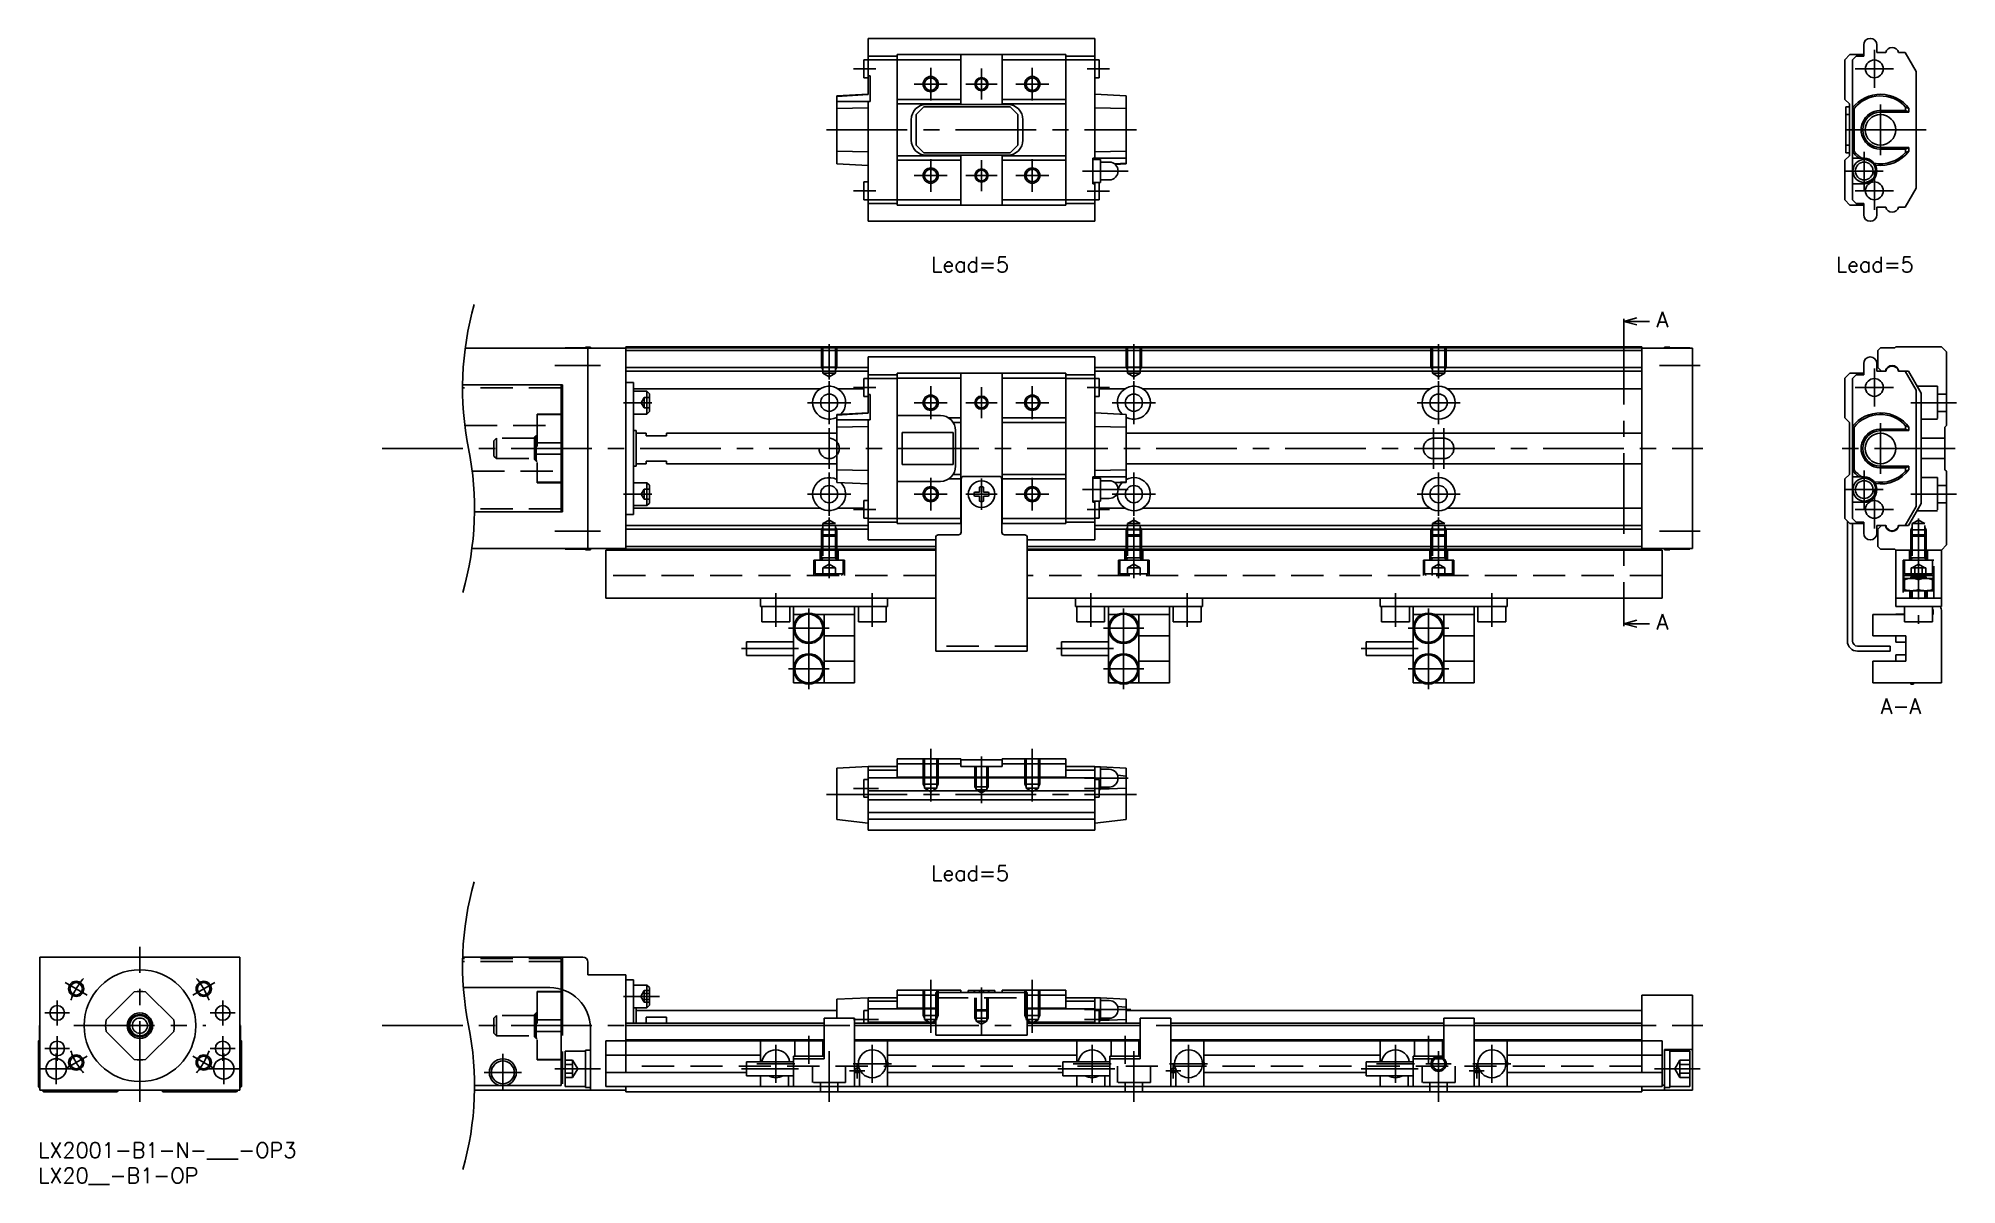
# Model space of a CAD drawing. Extents: x 0 to 378, y -8 to 217.
import ezdxf

# ---------------------------------------------------------------- set-up
doc = ezdxf.new("R2010")
doc.units = 0
doc.header["$LTSCALE"] = 0.5
doc.linetypes.add('CENTER', pattern=[50.8, 31.75, -6.35, 6.35, -6.35])
doc.linetypes.add('DASHED', pattern=[19.05, 12.7, -6.35])
for name, color, linetype in [('MSM_CENTER', 1, 'CENTER'), ('MSM_CONTINUOUS', 7, 'CONTINUOUS'), ('MSM_DASHED', 4, 'DASHED'), ('MSM_NARROW', 5, 'CONTINUOUS'), ('MSM_PART_NUMBER', 7, 'CONTINUOUS')]:
    doc.layers.add(name, color=color, linetype=linetype)
doc.styles.get("Standard").update_dxf_attribs({"font": 'txt.shx', "height": 1, "bigfont": 'bigfont.shx'})

msp = doc.modelspace()

# ---------------------------------------------------------------- texts
at = {"layer": 'MSM_PART_NUMBER'}
for s, p in [('Lead=5', (175.83, 171.3)), ('Lead=5', (353.96, 171.3)), ('A', (318.62, 160.47)), ('A', (318.62, 100.97)), ('A-A', (362.75, 84.37)), ('Lead=5', (175.83, 51.5))]:
    msp.add_text(s, height=3, dxfattribs=at).set_placement(p)

# ---------------------------------------------------------------- blocks, each defined once
blk = doc.blocks.new('*U34')
at = {"layer": 'MSM_PART_NUMBER'}
blk.add_text('LX2001-B1-N-___-OP3', height=3, dxfattribs=at).set_placement((0, -3))
blk = doc.blocks.new('*U35')
at = {"layer": 'MSM_PART_NUMBER'}
blk.add_text('LX20__-B1-OP', height=3, dxfattribs=at).set_placement((0, -8))

# ---------------------------------------------------------------- linework, layer by layer
at = {"layer": 'MSM_CENTER'}
for p, q in [((175.7, 205.07), (175.7, 211.53)), ((195.7, 205.07), (195.7, 211.53)), ((361.5, 207.55), (361.5, 215.05)), ((160.5, 211.3), (164.9, 211.3)), ((178.93, 208.3), (172.47, 208.3)), ((188.76, 208.3), (182.64, 208.3)), ((185.7, 205.24), (185.7, 211.36)), ((198.93, 208.3), (192.47, 208.3)), ((206.5, 211.3), (210.9, 211.3)), ((365.25, 211.3), (357.75, 211.3)), ((362.7, 194.3), (362.7, 204.3)), ((155.2, 199.3), (216.2, 199.3)), ((371.7, 199.3), (353.9, 199.3)), ((175.7, 187.07), (175.7, 193.53)), ((185.7, 187.24), (185.7, 193.36)), ((195.7, 187.07), (195.7, 193.53)), ((359.5, 187.45), (359.5, 194.95)), ((178.93, 190.3), (172.47, 190.3)), ((188.76, 190.3), (182.64, 190.3)), ((198.93, 190.3), (192.47, 190.3)), ((214.6, 191.2), (205.6, 191.2)), ((363.25, 191.2), (355.75, 191.2)), ((361.5, 183.55), (361.5, 191.05)), ((160.5, 187.3), (164.9, 187.3)), ((206.5, 187.25), (210.9, 187.25)), ((365.25, 187.3), (357.75, 187.3)), ((312.2, 161.1), (312.2, 102.6)), ((155.7, 157.1), (155.7, 150.19)), ((215.7, 157.1), (215.7, 150.19)), ((275.7, 157.1), (275.7, 150.19)), ((101.7, 152.9), (110.7, 152.9)), ((319.2, 152.9), (327.2, 152.9)), ((361.5, 144.85), (361.5, 152.35)), ((155.7, 141.35), (155.7, 149.85)), ((160.5, 148.6), (164.9, 148.6)), ((175.7, 142.37), (175.7, 148.83)), ((185.7, 142.54), (185.7, 148.66)), ((195.7, 142.37), (195.7, 148.83)), ((206.5, 148.6), (210.9, 148.6)), ((215.7, 141.35), (215.7, 149.85)), ((275.7, 141.35), (275.7, 149.85)), ((365.25, 148.6), (357.75, 148.6)), ((115.2, 145.6), (120.8, 145.6)), ((151.45, 145.6), (159.95, 145.6)), ((178.93, 145.6), (172.47, 145.6)), ((188.76, 145.6), (182.64, 145.6)), ((198.93, 145.6), (192.47, 145.6)), ((211.45, 145.6), (219.95, 145.6)), ((271.45, 145.6), (279.95, 145.6)), ((377.7, 145.6), (368.7, 145.6)), ((155.7, 140.6), (155.7, 132.6)), ((274.7, 140.6), (274.7, 132.6)), ((276.7, 140.6), (276.7, 132.6)), ((362.7, 131.6), (362.7, 141.6)), ((67.7, 136.6), (327.7, 136.6)), ((377.4, 136.6), (354.6, 136.6)), ((359.5, 124.75), (359.5, 132.25)), ((155.7, 123.35), (155.7, 131.85)), ((175.7, 124.37), (175.7, 130.83)), ((185.7, 124.54), (185.7, 130.66)), ((195.7, 124.37), (195.7, 130.83)), ((214.6, 128.5), (205.6, 128.5)), ((215.7, 123.35), (215.7, 131.85)), ((275.7, 123.35), (275.7, 131.85)), ((363.25, 128.5), (355.75, 128.5)), ((115.2, 127.6), (120.8, 127.6)), ((151.45, 127.6), (159.95, 127.6)), ((178.93, 127.6), (172.47, 127.6)), ((188.76, 127.6), (182.64, 127.6)), ((198.93, 127.6), (192.47, 127.6)), ((211.45, 127.6), (219.95, 127.6)), ((271.45, 127.6), (279.95, 127.6)), ((361.5, 120.85), (361.5, 128.35)), ((377.7, 127.6), (368.7, 127.6)), ((155.7, 123.01), (155.7, 111.1)), ((160.5, 124.6), (164.9, 124.6)), ((206.5, 124.55), (210.9, 124.55)), ((215.7, 123.01), (215.7, 111.1)), ((275.7, 123.01), (275.7, 111.1)), ((365.25, 124.6), (357.75, 124.6)), ((370.2, 122.81), (370.2, 102.05)), ((101.7, 120.3), (110.7, 120.3)), ((319.2, 120.3), (327.2, 120.3)), ((145.2, 108.1), (145.2, 101.5)), ((164.2, 108.1), (164.2, 101.5)), ((207.2, 108.1), (207.2, 101.5)), ((226.2, 108.1), (226.2, 101.5)), ((267.2, 108.1), (267.2, 101.5)), ((286.2, 108.1), (286.2, 101.5)), ((151.69, 89.2), (151.69, 105.2)), ((213.69, 89.2), (213.69, 105.2)), ((273.69, 89.2), (273.69, 105.2)), ((147.69, 101.2), (155.69, 101.2)), ((209.69, 101.2), (217.69, 101.2)), ((269.69, 101.2), (277.69, 101.2)), ((138.45, 97.2), (149.7, 97.2)), ((200.45, 97.2), (211.7, 97.2)), ((260.45, 97.2), (271.7, 97.2)), ((147.69, 93.2), (155.69, 93.2)), ((209.69, 93.2), (217.69, 93.2)), ((269.69, 93.2), (277.69, 93.2)), ((175.7, 77.5), (175.7, 67.1)), ((185.7, 76), (185.7, 66.8)), ((195.7, 77.5), (195.7, 67.1)), ((155.2, 68.5), (216.2, 68.5)), ((160.5, 69.7), (165.4, 69.7)), ((214.6, 71.7), (206, 71.7)), ((206, 69.7), (210.9, 69.7)), ((20, 8), (20, 38.5)), ((5.28, 31.5), (9.61, 29)), ((34.72, 31.5), (30.39, 29)), ((175.7, 32), (175.7, 21.6)), ((185.7, 30.5), (185.7, 21.3)), ((195.7, 32), (195.7, 21.6)), ((3.7, 23.05), (3.7, 27.95)), ((36.3, 23.05), (36.3, 27.95)), ((115.2, 28.75), (122.3, 28.75)), ((1.25, 25.5), (6.15, 25.5)), ((7, 23), (33, 23)), ((33.85, 25.5), (38.75, 25.5)), ((67.7, 23), (327.7, 23)), ((160.5, 24.2), (165.4, 24.2)), ((215.1, 26.2), (206, 26.2)), ((206, 24.2), (210.9, 24.2)), ((3.7, 16.05), (3.7, 20.95)), ((36.3, 16.05), (36.3, 20.95)), ((145.2, 11.75), (145.2, 19.25)), ((151.69, 21), (151.69, 15.5)), ((164.2, 11.75), (164.2, 19.25)), ((207.47, 11.75), (207.47, 19.25)), ((213.96, 21), (213.96, 15.5)), ((226.47, 11.75), (226.47, 19.25)), ((267.2, 11.75), (267.2, 19.25)), ((273.69, 21), (273.69, 15.5)), ((286.2, 11.75), (286.2, 19.25)), ((1.25, 18.5), (6.15, 18.5)), ((3.5, 11.5), (3.5, 17.5)), ((9.61, 17), (5.28, 14.5)), ((30.39, 17), (34.72, 14.5)), ((33.85, 18.5), (38.75, 18.5)), ((36.5, 11.5), (36.5, 17.5)), ((91.45, 10.15), (91.45, 17.45)), ((141.45, 15.5), (148.95, 15.5)), ((155.7, 8), (155.7, 18)), ((160.45, 15.5), (167.95, 15.5)), ((161.2, 12.6), (161.2, 15.6)), ((203.72, 15.5), (211.22, 15.5)), ((215.7, 8), (215.7, 18)), ((222.72, 15.5), (230.22, 15.5)), ((223.47, 12.6), (223.47, 15.6)), ((263.45, 15.5), (270.95, 15.5)), ((273.2, 15.5), (278.2, 15.5)), ((275.7, 8), (275.7, 18)), ((282.45, 15.5), (289.95, 15.5)), ((283.2, 12.6), (283.2, 15.6)), ((0.5, 14.5), (6.5, 14.5)), ((33.5, 14.5), (39.5, 14.5)), ((87.8, 13.8), (95.1, 13.8)), ((101.7, 14.5), (110.7, 14.5)), ((138.45, 14.5), (149.7, 14.5)), ((159.7, 14.1), (162.7, 14.1)), ((200.72, 14.5), (211.97, 14.5)), ((221.97, 14.1), (224.97, 14.1)), ((260.45, 14.5), (271.7, 14.5)), ((281.7, 14.1), (284.7, 14.1)), ((318.2, 14.5), (327.2, 14.5))]:
    msp.add_line(p, q, dxfattribs=at)
for start, end in [(140.1188, 159.8812), (20.1188, 39.8812), (200.1188, 219.8812), (320.1188, 339.8812)]:
    msp.add_arc((20, 23), 14.5, start, end, dxfattribs=at)
at = {"layer": 'MSM_CONTINUOUS'}
for p, q in [((163.4, 217.3), (163.4, 206.23)), ((208, 217.3), (163.4, 217.3)), ((208, 217.3), (208, 193.7)), ((359.4, 216), (359.4, 213.8)), ((362, 214.5), (362, 216)), ((162.5, 213.05), (162.5, 209.55)), ((163.4, 213.05), (162.5, 213.05)), ((169.1, 213.8), (163.4, 213.8)), ((169.1, 213.09), (163.4, 213.09)), ((202.3, 214.1), (169.1, 214.1)), ((169.1, 214.1), (169.1, 184.5)), ((181.6, 213.1), (169.1, 213.1)), ((181.6, 204.3), (181.6, 214.1)), ((189.8, 214.1), (189.8, 204.3)), ((202.3, 213.1), (189.8, 213.1)), ((202.3, 214.1), (202.3, 184.5)), ((208, 213.8), (202.3, 213.8)), ((208, 213.09), (202.3, 213.09)), ((208.9, 213.05), (208, 213.05)), ((208.9, 213.05), (208.9, 209.55)), ((356.7, 214.1), (355.7, 213.1)), ((355.7, 213.1), (355.7, 205.3)), ((359.27, 214.1), (356.7, 214.1)), ((357.91, 213.8), (357.2, 213.09)), ((357.2, 213.09), (357.2, 185.51)), ((359.4, 213.8), (357.91, 213.8)), ((359.27, 213.8), (359.27, 214.1)), ((363.74, 214.5), (362, 214.5)), ((367.54, 214.5), (366.26, 214.5)), ((369.7, 210.76), (367.54, 214.5)), ((162.5, 209.55), (163.4, 209.55)), ((163.8, 209.9), (163.4, 209.9)), ((163.8, 209.9), (163.8, 204.9)), ((208, 209.55), (208.9, 209.55)), ((369.7, 187.84), (369.7, 210.76)), ((163.4, 206.3), (157.2, 205.98)), ((163.4, 206.23), (157.2, 205.86)), ((157.2, 192.62), (157.2, 205.98)), ((157.2, 204.9), (163.8, 204.9)), ((163.4, 204.9), (163.4, 181.3)), ((181.6, 205.3), (169.1, 205.3)), ((181.6, 204.4), (169.1, 204.4)), ((174.85, 204.3), (190.85, 204.3)), ((202.3, 205.3), (189.8, 205.3)), ((202.3, 204.4), (189.8, 204.4)), ((214.2, 205.98), (208, 206.3)), ((214.2, 205.98), (214.2, 192.62)), ((355.7, 205.3), (356.6, 204.4)), ((356.6, 204.4), (356.6, 194.2)), ((163.4, 203.63), (157.2, 203.49)), ((171.85, 197.3), (171.85, 201.3)), ((174.35, 203.8), (172.85, 202.3)), ((172.85, 202.3), (172.85, 196.3)), ((191.35, 203.8), (174.35, 203.8)), ((192.85, 202.3), (191.35, 203.8)), ((192.85, 196.3), (192.85, 202.3)), ((193.85, 201.3), (193.85, 197.3)), ((214.2, 203.49), (208, 203.63)), ((356.6, 203.8), (355.9, 203.8)), ((355.9, 194.8), (355.9, 203.8)), ((356.6, 202.3), (355.9, 202.3)), ((357.5, 203.49), (357.2, 203.63)), ((357.5, 203.49), (357.5, 195.11)), ((362.7, 202.8), (368.32, 202.8)), ((367.66, 203.09), (363.02, 203.09)), ((367.66, 203.77), (367.66, 203.09)), ((368.32, 202.8), (367.66, 203.09)), ((368.32, 203.47), (368.32, 202.8)), ((157.2, 195.11), (163.4, 194.97)), ((181.6, 194.2), (169.1, 194.2)), ((181.6, 193.3), (169.1, 193.3)), ((172.85, 196.3), (174.35, 194.8)), ((174.35, 194.8), (191.35, 194.8)), ((190.85, 194.3), (174.85, 194.3)), ((181.6, 184.5), (181.6, 194.3)), ((189.8, 194.3), (189.8, 184.5)), ((202.3, 194.2), (189.8, 194.2)), ((202.3, 193.3), (189.8, 193.3)), ((191.35, 194.8), (192.85, 196.3)), ((207.6, 193.7), (207.6, 188.7)), ((214.2, 193.7), (207.6, 193.7)), ((209.1, 193.45), (207.6, 193.45)), ((208, 194.97), (214.2, 195.11)), ((209.1, 188.95), (209.1, 193.45)), ((210.85, 192.95), (209.1, 192.95)), ((211.9, 192.6), (214.2, 192.74)), ((356.6, 194.2), (355.7, 193.3)), ((355.7, 193.3), (355.7, 185.5)), ((356.6, 196.3), (355.9, 196.3)), ((356.6, 194.8), (355.9, 194.8)), ((357.2, 194.97), (357.5, 195.11)), ((357.2, 193.7), (359.5, 193.7)), ((362.7, 195.8), (368.32, 195.8)), ((363.02, 195.51), (367.66, 195.51)), ((367.66, 195.51), (368.32, 195.8)), ((367.66, 195.51), (367.66, 194.83)), ((368.32, 195.8), (368.32, 195.13)), ((157.2, 192.62), (163.4, 192.3)), ((162.5, 189.05), (162.5, 185.55)), ((163.4, 189.05), (162.5, 189.05)), ((207.6, 188.95), (209.1, 188.95)), ((208, 188.95), (208, 181.3)), ((208.9, 188.95), (208.9, 185.55)), ((209.1, 189.45), (210.85, 189.45)), ((212.01, 192.51), (214.2, 192.62)), ((162.5, 185.55), (163.4, 185.55)), ((169.1, 185.51), (163.4, 185.51)), ((181.6, 185.5), (169.1, 185.5)), ((202.3, 185.5), (189.8, 185.5)), ((208, 185.51), (202.3, 185.51)), ((208, 188.7), (207.6, 188.7)), ((208, 185.55), (208.9, 185.55)), ((355.7, 185.5), (356.7, 184.5)), ((359.5, 188.7), (357.2, 188.7)), ((357.2, 185.51), (357.91, 184.8)), ((367.54, 184.1), (369.7, 187.84)), ((169.1, 184.8), (163.4, 184.8)), ((163.4, 181.3), (208, 181.3)), ((202.3, 184.5), (169.1, 184.5)), ((208, 184.8), (202.3, 184.8)), ((356.7, 184.5), (359.27, 184.5)), ((357.91, 184.8), (359.4, 184.8)), ((359.27, 184.5), (359.27, 184.8)), ((359.4, 184.8), (359.4, 182.6)), ((362, 182.6), (362, 184.1)), ((362, 184.1), (363.74, 184.1)), ((366.26, 184.1), (367.54, 184.1)), ((312.2, 161.6), (314.7, 162.27)), ((312.2, 162.1), (312.2, 161.1)), ((314.7, 160.93), (312.2, 161.6)), ((312.2, 161.6), (317.2, 161.6)), ((115.7, 156.3), (84.04, 156.3)), ((103.7, 156.4), (103.7, 156.3)), ((107.7, 156.4), (103.7, 156.4)), ((107.7, 156.55), (107.7, 156.3)), ((108.7, 156.55), (107.7, 156.55)), ((108.2, 116.9), (108.2, 156.3)), ((108.7, 156.55), (108.7, 156.3)), ((315.7, 156.6), (115.7, 156.6)), ((115.7, 156.6), (115.7, 116.6)), ((315.7, 156.4), (115.7, 156.4)), ((315.7, 155.9), (115.7, 155.9)), ((315.7, 156.6), (315.7, 116.6)), ((325.7, 156.3), (315.7, 156.3)), ((320.2, 156.3), (320.2, 156.55)), ((320.2, 156.55), (321.2, 156.55)), ((321.2, 156.3), (321.2, 156.55)), ((321.2, 156.4), (325.2, 156.4)), ((325.2, 156.3), (325.2, 156.4)), ((325.7, 156.3), (325.7, 116.9)), ((362.2, 155.9), (362.7, 156.4)), ((362.2, 152.5), (362.2, 155.9)), ((362.7, 156.4), (365.5, 156.4)), ((365.5, 156.4), (365.7, 156.6)), ((365.7, 156.6), (374.7, 156.6)), ((374.7, 156.6), (375.7, 155.6)), ((375.7, 155.6), (375.7, 141.1)), ((163.4, 152.5), (115.7, 152.5)), ((163.4, 151.8), (115.7, 151.8)), ((163.4, 154.6), (163.4, 143.53)), ((208, 154.6), (163.4, 154.6)), ((169.1, 151.1), (163.4, 151.1)), ((202.3, 151.4), (169.1, 151.4)), ((169.1, 151.4), (169.1, 121.8)), ((181.6, 121.8), (181.6, 151.4)), ((189.8, 151.4), (189.8, 121.8)), ((202.3, 151.4), (202.3, 121.8)), ((208, 151.1), (202.3, 151.1)), ((208, 154.6), (208, 131)), ((315.7, 152.5), (208, 152.5)), ((315.7, 151.8), (208, 151.8)), ((356.7, 151.4), (355.7, 150.4)), ((359.27, 151.4), (356.7, 151.4)), ((357.91, 151.1), (357.2, 150.39)), ((359.4, 151.1), (357.91, 151.1)), ((359.27, 151.1), (359.27, 151.4)), ((359.4, 153.3), (359.4, 151.1)), ((362, 151.8), (362, 153.3)), ((363.74, 151.8), (362, 151.8)), ((362.9, 151.8), (362.2, 152.5)), ((368.2, 151.8), (366.26, 151.8)), ((369.7, 148.06), (367.54, 151.8)), ((370.7, 147.47), (368.2, 151.8)), ((83.53, 149.1), (103.2, 149.1)), ((102.95, 149.1), (102.95, 124.1)), ((103.2, 149.1), (103.2, 124.1)), ((117.2, 149.6), (115.7, 149.6)), ((117.2, 123.6), (117.2, 149.6)), ((153.95, 148.34), (117.2, 148.34)), ((119.8, 147.85), (117.2, 147.85)), ((119.8, 147.85), (119.8, 143.35)), ((120.3, 147.35), (119.8, 147.85)), ((120.3, 147.35), (120.3, 143.85)), ((162.5, 148.34), (157.45, 148.34)), ((162.5, 150.35), (162.5, 146.85)), ((163.4, 150.35), (162.5, 150.35)), ((169.1, 150.39), (163.4, 150.39)), ((181.6, 150.4), (169.1, 150.4)), ((202.3, 150.4), (189.8, 150.4)), ((208, 150.39), (202.3, 150.39)), ((208.9, 150.35), (208, 150.35)), ((208.9, 150.35), (208.9, 146.85)), ((213.95, 148.34), (208.9, 148.34)), ((273.95, 148.34), (217.45, 148.34)), ((315.7, 148.34), (277.45, 148.34)), ((355.7, 150.4), (355.7, 142.6)), ((357.2, 150.39), (357.2, 122.81)), ((369.7, 125.14), (369.7, 148.06)), ((370.7, 125.73), (370.7, 147.47)), ((119.8, 143.35), (120.3, 143.85)), ((163.4, 143.6), (157.2, 143.28)), ((163.4, 143.53), (157.2, 143.16)), ((162.5, 146.85), (163.4, 146.85)), ((163.8, 147.2), (163.4, 147.2)), ((163.8, 147.2), (163.8, 142.2)), ((208, 146.85), (208.9, 146.85)), ((214.2, 143.28), (208, 143.6)), ((103.2, 143.35), (102.95, 143.35)), ((103.2, 143.26), (102.95, 143.26)), ((117.2, 143.35), (119.8, 143.35)), ((117.7, 140.1), (117.2, 140.1)), ((117.7, 140.1), (117.7, 133.1)), ((157.2, 129.92), (157.2, 143.28)), ((163.8, 142.2), (157.2, 142.2)), ((163.4, 140.93), (157.2, 140.79)), ((163.4, 142.2), (163.4, 118.6)), ((177.6, 143.1), (169.1, 143.1)), ((170.1, 139.76), (170.1, 133.44)), ((180.1, 139.76), (170.1, 139.76)), ((181.6, 142.6), (179.26, 142.6)), ((180.1, 139.76), (180.1, 133.44)), ((181.6, 141.7), (180.14, 141.7)), ((180.6, 140.1), (180.6, 133.1)), ((202.3, 142.6), (189.8, 142.6)), ((202.3, 141.7), (189.8, 141.7)), ((214.2, 140.79), (208, 140.93)), ((214.2, 143.28), (214.2, 129.92)), ((355.7, 142.6), (356.6, 141.7)), ((356.6, 141.7), (356.6, 131.5)), ((357.5, 140.79), (357.2, 140.93)), ((357.5, 140.79), (357.5, 132.41)), ((362.7, 140.1), (368.32, 140.1)), ((367.66, 140.39), (363.02, 140.39)), ((367.66, 141.07), (367.66, 140.39)), ((368.32, 140.1), (367.66, 140.39)), ((368.32, 140.77), (368.32, 140.1)), ((375.7, 141.1), (375.4, 140.8)), ((375.4, 140.8), (375.4, 132.4)), ((102.95, 137.72), (103.2, 137.72)), ((119.7, 139.6), (117.7, 139.6)), ((119.7, 139.6), (119.7, 139.1)), ((123.7, 139.1), (119.7, 139.1)), ((123.7, 139.6), (123.7, 139.1)), ((157.2, 139.6), (123.7, 139.6)), ((315.7, 139.6), (214.2, 139.6)), ((103.2, 135.48), (102.95, 135.48)), ((117.2, 133.1), (117.7, 133.1)), ((117.7, 133.6), (119.7, 133.6)), ((119.7, 134.1), (123.7, 134.1)), ((119.7, 134.1), (119.7, 133.6)), ((123.7, 134.1), (123.7, 133.6)), ((123.7, 133.6), (157.2, 133.6)), ((157.2, 132.41), (163.4, 132.27)), ((170.1, 133.44), (180.1, 133.44)), ((208, 132.27), (214.2, 132.41)), ((214.2, 133.6), (315.7, 133.6)), ((357.2, 132.27), (357.5, 132.41)), ((362.7, 133.1), (368.32, 133.1)), ((363.02, 132.81), (367.66, 132.81)), ((367.66, 132.81), (368.32, 133.1)), ((367.66, 132.81), (367.66, 132.13)), ((368.32, 133.1), (368.32, 132.43)), ((375.4, 132.4), (375.7, 132.1)), ((102.95, 129.94), (103.2, 129.94)), ((102.95, 129.85), (103.2, 129.85)), ((119.8, 129.85), (117.2, 129.85)), ((120.3, 129.35), (119.8, 129.85)), ((119.8, 129.85), (119.8, 125.35)), ((120.3, 129.35), (120.3, 125.85)), ((157.2, 129.92), (163.4, 129.6)), ((169.1, 130.1), (177.6, 130.1)), ((181.6, 130.6), (179.26, 130.6)), ((181.6, 131.5), (180.14, 131.5)), ((181.7, 120.1), (181.7, 130.6)), ((189.2, 131.1), (182.2, 131.1)), ((185.33, 129), (185.33, 127.97)), ((186.07, 127.97), (186.07, 129)), ((189.7, 130.6), (189.7, 120.1)), ((202.3, 131.5), (189.8, 131.5)), ((202.3, 130.6), (189.8, 130.6)), ((214.2, 131), (207.6, 131)), ((207.6, 131), (207.6, 126)), ((209.1, 130.75), (207.6, 130.75)), ((209.1, 126.25), (209.1, 130.75)), ((210.85, 130.25), (209.1, 130.25)), ((211.9, 129.9), (214.2, 130.04)), ((212.01, 129.81), (214.2, 129.92)), ((356.6, 131.5), (355.7, 130.6)), ((355.7, 130.6), (355.7, 122.8)), ((357.2, 131), (359.5, 131)), ((375.7, 132.1), (375.7, 117.6)), ((117.2, 125.35), (119.8, 125.35)), ((153.95, 124.86), (117.2, 124.86)), ((119.8, 125.35), (120.3, 125.85)), ((162.5, 124.86), (157.45, 124.86)), ((162.5, 126.35), (162.5, 122.85)), ((163.4, 126.35), (162.5, 126.35)), ((185.33, 127.97), (184.3, 127.97)), ((184.3, 127.23), (185.33, 127.23)), ((185.33, 127.23), (185.33, 126.2)), ((187.1, 127.97), (186.07, 127.97)), ((186.07, 126.2), (186.07, 127.23)), ((186.07, 127.23), (187.1, 127.23)), ((207.6, 126.25), (209.1, 126.25)), ((208, 126), (207.6, 126)), ((208, 126.25), (208, 118.6)), ((208.9, 126.25), (208.9, 122.85)), ((213.95, 124.86), (208.9, 124.86)), ((209.1, 126.75), (210.85, 126.75)), ((273.95, 124.86), (217.45, 124.86)), ((315.7, 124.86), (277.45, 124.86)), ((359.5, 126), (357.2, 126)), ((367.54, 121.4), (369.7, 125.14)), ((368.2, 121.4), (370.7, 125.73)), ((103.2, 124.1), (85.87, 124.1)), ((117.2, 123.6), (115.7, 123.6)), ((163.4, 121.4), (115.7, 121.4)), ((162.5, 122.85), (163.4, 122.85)), ((169.1, 122.81), (163.4, 122.81)), ((169.1, 122.1), (163.4, 122.1)), ((181.6, 122.8), (169.1, 122.8)), ((181.7, 121.8), (169.1, 121.8)), ((202.3, 121.8), (189.7, 121.8)), ((202.3, 122.8), (189.8, 122.8)), ((208, 122.81), (202.3, 122.81)), ((208, 122.1), (202.3, 122.1)), ((208, 122.85), (208.9, 122.85)), ((315.7, 121.4), (208, 121.4)), ((355.7, 122.8), (356.7, 121.8)), ((356.2, 122.3), (356.2, 98.7)), ((356.7, 121.8), (359.27, 121.8)), ((357.2, 122.81), (357.91, 122.1)), ((357.2, 98.7), (357.2, 121.8)), ((357.91, 122.1), (359.4, 122.1)), ((359.27, 121.8), (359.27, 122.1)), ((359.4, 122.1), (359.4, 119.9)), ((362, 119.9), (362, 121.4)), ((362, 121.4), (363.74, 121.4)), ((362.2, 120.7), (362.9, 121.4)), ((366.26, 121.4), (368.2, 121.4)), ((163.4, 120.7), (115.7, 120.7)), ((176.7, 117.3), (115.7, 117.3)), ((163.4, 118.6), (176.7, 118.6)), ((176.7, 119.1), (176.7, 96.7)), ((177.2, 119.6), (181.2, 119.6)), ((190.2, 119.6), (194.2, 119.6)), ((194.7, 119.1), (194.7, 96.7)), ((194.7, 118.6), (208, 118.6)), ((315.7, 117.3), (194.7, 117.3)), ((315.7, 120.7), (208, 120.7)), ((362.2, 117.3), (362.2, 120.7)), ((362.7, 116.8), (362.2, 117.3)), ((375.7, 117.6), (374.7, 116.6)), ((115.7, 116.9), (85.36, 116.9)), ((103.7, 116.9), (103.7, 116.8)), ((103.7, 116.8), (107.7, 116.8)), ((107.7, 116.9), (107.7, 116.65)), ((107.7, 116.65), (108.7, 116.65)), ((108.7, 116.9), (108.7, 116.65)), ((111.7, 116.6), (111.7, 107.1)), ((176.7, 116.6), (111.7, 116.6)), ((176.7, 116.8), (115.7, 116.8)), ((315.7, 116.8), (194.7, 116.8)), ((319.7, 116.6), (194.7, 116.6)), ((325.7, 116.9), (315.7, 116.9)), ((319.7, 116.6), (319.7, 107.1)), ((320.2, 116.9), (320.2, 116.65)), ((320.2, 116.65), (321.2, 116.65)), ((321.2, 116.9), (321.2, 116.65)), ((321.2, 116.8), (325.2, 116.8)), ((325.2, 116.9), (325.2, 116.8)), ((365.5, 116.8), (362.7, 116.8)), ((365.7, 116.6), (365.5, 116.8)), ((365.7, 105.5), (365.7, 116.6)), ((374.7, 116.6), (365.7, 116.6)), ((374.7, 105.5), (374.7, 116.6)), ((367.3, 108.6), (367.3, 111.6)), ((367.3, 111.6), (373.1, 111.6)), ((367.45, 111), (372.95, 111)), ((367.45, 111), (367.45, 108.6)), ((368.97, 111.5), (368.7, 111.3)), ((368.7, 111.3), (368.7, 111)), ((368.7, 111.3), (371.7, 111.3)), ((368.97, 111.5), (371.43, 111.5)), ((370.2, 108.85), (370.2, 110.75)), ((371.7, 111.3), (371.43, 111.5)), ((371.7, 111), (371.7, 111.3)), ((372.95, 108.6), (372.95, 111)), ((373.1, 111.6), (373.1, 108.6)), ((176.7, 107.1), (111.7, 107.1)), ((142.2, 105.5), (142.2, 107.1)), ((167.2, 105.5), (167.2, 107.1)), ((319.7, 107.1), (194.7, 107.1)), ((204.2, 105.5), (204.2, 107.1)), ((229.2, 105.5), (229.2, 107.1)), ((264.2, 105.5), (264.2, 107.1)), ((289.2, 105.5), (289.2, 107.1)), ((365.7, 107.1), (374.7, 107.1)), ((373.1, 108.6), (367.3, 108.6)), ((368.5, 107.1), (368.5, 108.6)), ((368.7, 108.6), (368.7, 107.1)), ((371.89, 108.61), (371.57, 108.6)), ((371.7, 107.1), (371.7, 108.6)), ((371.9, 108.6), (371.9, 107.1)), ((167.2, 105.5), (142.2, 105.5)), ((142.45, 105.5), (142.45, 102.5)), ((142.45, 102.5), (147.95, 102.5)), ((147.95, 102.5), (147.95, 105.5)), ((148.7, 101.44), (148.7, 105.5)), ((150.38, 103.9), (148.7, 103.9)), ((160.7, 103.9), (153, 103.9)), ((154.7, 90.5), (154.7, 103.9)), ((160.7, 90.5), (160.7, 105.5)), ((161.45, 105.5), (161.45, 102.5)), ((161.45, 102.5), (166.95, 102.5)), ((166.95, 102.5), (166.95, 105.5)), ((229.2, 105.5), (204.2, 105.5)), ((204.45, 105.5), (204.45, 102.5)), ((204.45, 102.5), (209.95, 102.5)), ((209.95, 102.5), (209.95, 105.5)), ((210.7, 101.44), (210.7, 105.5)), ((212.38, 103.9), (210.7, 103.9)), ((222.7, 103.9), (215, 103.9)), ((216.7, 90.5), (216.7, 103.9)), ((222.7, 90.5), (222.7, 105.5)), ((223.45, 105.5), (223.45, 102.5)), ((223.45, 102.5), (228.95, 102.5)), ((228.95, 102.5), (228.95, 105.5)), ((289.2, 105.5), (264.2, 105.5)), ((264.45, 105.5), (264.45, 102.5)), ((264.45, 102.5), (269.95, 102.5)), ((269.95, 102.5), (269.95, 105.5)), ((270.7, 101.44), (270.7, 105.5)), ((272.38, 103.9), (270.7, 103.9)), ((282.7, 103.9), (275, 103.9)), ((276.7, 90.5), (276.7, 103.9)), ((282.7, 90.5), (282.7, 105.5)), ((283.45, 105.5), (283.45, 102.5)), ((283.45, 102.5), (288.95, 102.5)), ((288.95, 102.5), (288.95, 105.5)), ((312.2, 102.1), (314.7, 102.77)), ((312.2, 102.6), (312.2, 101.6)), ((314.7, 101.43), (312.2, 102.1)), ((312.2, 102.1), (317.2, 102.1)), ((361.2, 99.7), (361.2, 103.9)), ((367.45, 103.9), (361.2, 103.9)), ((374.7, 105.5), (365.7, 105.5)), ((365.7, 103.95), (365.7, 103.9)), ((367.45, 103.95), (365.7, 103.95)), ((367.45, 105.5), (367.45, 102.5)), ((367.45, 102.5), (372.95, 102.5)), ((372.95, 102.5), (372.95, 105.5)), ((373.1, 103.9), (372.95, 103.9)), ((373.1, 104.5), (373.1, 103.9)), ((374.7, 90.5), (374.7, 104.5)), ((139.45, 98.55), (139.45, 95.85)), ((148.7, 98.55), (139.45, 98.55)), ((148.7, 93.44), (148.7, 100.96)), ((160.7, 99.7), (154.7, 99.7)), ((201.45, 98.55), (201.45, 95.85)), ((210.7, 98.55), (201.45, 98.55)), ((210.7, 93.44), (210.7, 100.96)), ((222.7, 99.7), (216.7, 99.7)), ((261.45, 98.55), (261.45, 95.85)), ((270.7, 98.55), (261.45, 98.55)), ((270.7, 93.44), (270.7, 100.96)), ((282.7, 99.7), (276.7, 99.7)), ((367.7, 99.7), (361.2, 99.7)), ((365.7, 99.7), (365.7, 98.45)), ((365.7, 98.45), (367.7, 98.45)), ((367.7, 94.7), (367.7, 99.7)), ((139.45, 95.85), (148.7, 95.85)), ((160.7, 94.7), (154.7, 94.7)), ((194.7, 96.7), (176.7, 96.7)), ((201.45, 95.85), (210.7, 95.85)), ((222.7, 94.7), (216.7, 94.7)), ((261.45, 95.85), (270.7, 95.85)), ((282.7, 94.7), (276.7, 94.7)), ((364.6, 97.7), (358.2, 97.7)), ((358.2, 96.7), (364.6, 96.7)), ((361.2, 94.7), (367.7, 94.7)), ((361.2, 90.5), (361.2, 94.7)), ((364.6, 96.7), (364.6, 97.7)), ((365.7, 95.95), (365.7, 94.7)), ((367.7, 95.95), (365.7, 95.95)), ((148.7, 90.5), (148.7, 92.96)), ((210.7, 90.5), (210.7, 92.96)), ((270.7, 90.5), (270.7, 92.96)), ((150.38, 90.5), (148.7, 90.5)), ((160.7, 90.5), (153, 90.5)), ((212.38, 90.5), (210.7, 90.5)), ((222.7, 90.5), (215, 90.5)), ((272.38, 90.5), (270.7, 90.5)), ((282.7, 90.5), (275, 90.5)), ((361.2, 90.5), (374.7, 90.5)), ((365.7, 90.5), (365.7, 90.45)), ((365.7, 90.45), (368.7, 90.45)), ((368.7, 90.5), (368.7, 90.2)), ((368.7, 90.2), (369.2, 90.2)), ((369.2, 90.5), (369.2, 90.2)), ((157.2, 73.7), (163.4, 74)), ((157.2, 63.54), (157.2, 73.7)), ((169.1, 74), (163.4, 74)), ((163.4, 74), (163.4, 61.5)), ((169.1, 73.29), (163.4, 73.29)), ((208, 71.8), (163.4, 71.8)), ((181.6, 75.5), (169.1, 75.5)), ((169.1, 75.5), (169.1, 71.93)), ((181.6, 74.5), (169.1, 74.5)), ((202.3, 71.93), (169.1, 71.93)), ((181.6, 74), (181.6, 75.5)), ((181.6, 75.3), (189.8, 75.3)), ((181.6, 74), (189.8, 74)), ((189.8, 74), (189.8, 75.5)), ((202.3, 75.5), (189.8, 75.5)), ((202.3, 74.5), (189.8, 74.5)), ((202.3, 75.5), (202.3, 71.93)), ((208, 74), (202.3, 74)), ((208, 73.29), (202.3, 73.29)), ((208, 74), (209.02, 73.95)), ((208, 74), (208, 61.5)), ((209.1, 73.95), (208, 73.95)), ((209.1, 73.95), (214.2, 73.7)), ((209.1, 69.45), (209.1, 73.95)), ((210.85, 73.45), (209.1, 73.45)), ((214.2, 72.13), (212.5, 72.29)), ((214.2, 73.7), (214.2, 63.54)), ((163.4, 71.45), (162.5, 71.45)), ((162.5, 71.45), (162.5, 67.95)), ((208, 69.2), (163.4, 69.2)), ((208.9, 71.45), (208, 71.45)), ((208.9, 71.45), (208.9, 67.95)), ((208.9, 69.45), (209.1, 69.45)), ((209.1, 69.95), (210.85, 69.95)), ((209.1, 69.53), (214.2, 69.73)), ((162.5, 67.95), (163.4, 67.95)), ((208, 67.46), (163.4, 67.46)), ((208, 64.94), (163.4, 64.94)), ((208, 67.95), (208.9, 67.95)), ((163.4, 62.88), (157.2, 63.54)), ((208, 63.66), (163.4, 63.66)), ((208, 61.5), (163.4, 61.5)), ((214.2, 63.54), (208, 62.88)), ((39.7, 36.5), (0.3, 36.5)), ((0.3, 36.5), (0.3, 10.3)), ((39.7, 36.5), (39.7, 10.3)), ((107.2, 36.5), (83.54, 36.5)), ((108.2, 33), (108.2, 35.5)), ((100.7, 30.5), (83.68, 30.5)), ((115.7, 33), (108.2, 33)), ((115.7, 33), (115.7, 20)), ((117.2, 32), (115.7, 32)), ((117.2, 23.5), (117.2, 32)), ((119.8, 31), (117.2, 31)), ((120.3, 30.5), (119.8, 31)), ((119.8, 31), (119.8, 26.5)), ((120.3, 30.5), (120.3, 27)), ((18.88, 29.66), (13.34, 24.12)), ((26.66, 24.12), (21.12, 29.66)), ((102.95, 30.18), (102.95, 11.2)), ((103.2, 29.75), (102.95, 29.75)), ((103.2, 29.66), (102.95, 29.66)), ((102.95, 27.42), (103.2, 27.42)), ((103.2, 30.1), (103.2, 27.42)), ((119.8, 26.5), (117.2, 26.5)), ((117.7, 26.5), (117.7, 23.5)), ((119.8, 26.5), (120.3, 27)), ((157.2, 28.2), (163.4, 28.5)), ((157.2, 24.5), (157.2, 28.2)), ((169.1, 28.5), (163.4, 28.5)), ((163.4, 28.5), (163.4, 23.5)), ((169.1, 27.79), (163.4, 27.79)), ((169.1, 30), (169.1, 26.43)), ((181.6, 30), (169.1, 30)), ((176.7, 29), (169.1, 29)), ((194.7, 29.5), (176.7, 29.5)), ((176.7, 29.5), (176.7, 21.1)), ((181.6, 29.5), (181.6, 30)), ((183.1, 29.9), (183.1, 29.5)), ((188.3, 29.9), (183.1, 29.9)), ((188.3, 29.5), (188.3, 29.9)), ((202.3, 30), (189.8, 30)), ((189.8, 30), (189.8, 29.5)), ((194.7, 29.5), (194.7, 21.1)), ((202.3, 29), (194.7, 29)), ((202.3, 30), (202.3, 26.43)), ((208, 28.5), (202.3, 28.5)), ((208, 27.79), (202.3, 27.79)), ((208, 28.5), (209.02, 28.45)), ((208, 28.5), (208, 23.5)), ((209.1, 28.45), (208, 28.45)), ((209.1, 28.45), (214.2, 28.2)), ((209.1, 23.95), (209.1, 28.45)), ((210.85, 27.95), (209.1, 27.95)), ((214.2, 26.63), (212.5, 26.79)), ((214.2, 28.2), (214.2, 23.5)), ((325.7, 29), (315.7, 29)), ((315.7, 29), (315.7, 20)), ((325.7, 29), (325.7, 10.3)), ((0.2, 23), (0.3, 23.1)), ((0.2, 20.2), (0.2, 23)), ((39.7, 23.1), (39.8, 23)), ((39.8, 23), (39.8, 20.2)), ((154.7, 23.5), (115.7, 23.5)), ((154.7, 23), (115.7, 23)), ((157.2, 26), (117.7, 26)), ((119.7, 24.66), (123.7, 24.66)), ((119.7, 24.66), (119.7, 23.5)), ((123.7, 24.66), (123.7, 23.5)), ((154.7, 24.5), (154.7, 16.5)), ((160.7, 24.5), (154.7, 24.5)), ((160.7, 24.5), (160.7, 11)), ((176.7, 23.5), (160.7, 23.5)), ((176.7, 23), (160.7, 23)), ((163.4, 25.95), (162.5, 25.95)), ((162.5, 25.95), (162.5, 23.5)), ((176.7, 26.3), (163.4, 26.3)), ((176.7, 23.7), (163.4, 23.7)), ((176.7, 26.43), (169.1, 26.43)), ((202.3, 26.43), (194.7, 26.43)), ((208, 26.3), (194.7, 26.3)), ((208, 23.7), (194.7, 23.7)), ((216.97, 23.5), (194.7, 23.5)), ((216.97, 23), (194.7, 23)), ((208.9, 25.95), (208, 25.95)), ((208.9, 25.95), (208.9, 23.5)), ((208.9, 23.95), (209.1, 23.95)), ((209.1, 24.45), (210.85, 24.45)), ((209.1, 24.03), (214.2, 24.23)), ((315.7, 26), (214.2, 26)), ((216.97, 24.5), (216.97, 16.5)), ((222.97, 24.5), (216.97, 24.5)), ((222.97, 24.5), (222.97, 11)), ((276.7, 23.5), (222.97, 23.5)), ((276.7, 23), (222.97, 23)), ((276.7, 24.5), (276.7, 16.5)), ((282.7, 24.5), (276.7, 24.5)), ((282.7, 24.5), (282.7, 11)), ((315.7, 23.5), (282.7, 23.5)), ((315.7, 23), (282.7, 23)), ((0, 20), (0.2, 20.2)), ((0, 11), (0, 20)), ((13.34, 21.88), (18.88, 16.34)), ((21.12, 16.34), (26.66, 21.88)), ((39.8, 20.2), (40, 20)), ((40, 20), (40, 11)), ((108.7, 10.3), (108.7, 22.5)), ((111.7, 20), (111.7, 11)), ((154.7, 20), (111.7, 20)), ((154.7, 20.2), (115.7, 20.2)), ((142.2, 20), (142.2, 15.85)), ((148.94, 20), (148.94, 17)), ((154.44, 17), (154.44, 20)), ((216.97, 20.2), (160.7, 20.2)), ((216.97, 20), (160.7, 20)), ((167.2, 11), (167.2, 20)), ((194.7, 21.1), (176.7, 21.1)), ((204.47, 20), (204.47, 15.85)), ((211.21, 20), (211.21, 17)), ((216.71, 17), (216.71, 20)), ((276.7, 20.2), (222.97, 20.2)), ((276.7, 20), (222.97, 20)), ((229.47, 11), (229.47, 20)), ((264.2, 20), (264.2, 15.85)), ((270.94, 20), (270.94, 17)), ((276.44, 17), (276.44, 20)), ((315.7, 20.2), (282.7, 20.2)), ((319.7, 20), (282.7, 20)), ((289.2, 11), (289.2, 20)), ((319.7, 20), (319.7, 11)), ((107.7, 18), (103.7, 18)), ((103.7, 18), (103.7, 11)), ((108.7, 18.15), (107.7, 18.15)), ((107.7, 18.15), (107.7, 10.85)), ((142.2, 17.2), (111.7, 17.2)), ((148.7, 15.85), (139.45, 15.85)), ((139.45, 15.85), (139.45, 13.15)), ((148.69, 17), (148.69, 16.5)), ((154.69, 17), (148.69, 17)), ((154.7, 16.5), (148.69, 16.5)), ((148.7, 16.5), (148.7, 11)), ((154.69, 16.5), (154.69, 17)), ((204.47, 17.2), (167.2, 17.2)), ((167.38, 15.5), (167.2, 15.8)), ((167.2, 15.2), (167.38, 15.5)), ((210.97, 15.85), (201.72, 15.85)), ((201.72, 15.85), (201.72, 13.15)), ((210.96, 17), (210.96, 16.5)), ((216.96, 17), (210.96, 17)), ((216.97, 16.5), (210.96, 16.5)), ((210.97, 16.5), (210.97, 11)), ((216.96, 16.5), (216.96, 17)), ((264.2, 17.2), (229.47, 17.2)), ((229.64, 15.5), (229.47, 15.8)), ((229.47, 15.2), (229.64, 15.5)), ((270.7, 15.85), (261.45, 15.85)), ((261.45, 15.85), (261.45, 13.15)), ((270.69, 17), (270.69, 16.5)), ((276.69, 17), (270.69, 17)), ((276.7, 16.5), (270.69, 16.5)), ((270.7, 16.5), (270.7, 11)), ((276.69, 16.5), (276.69, 17)), ((319.7, 17.2), (289.2, 17.2)), ((289.38, 15.5), (289.2, 15.8)), ((289.2, 15.2), (289.38, 15.5)), ((325.7, 18.3), (320.2, 18.3)), ((320.2, 18.3), (320.2, 10.3)), ((321.2, 18.15), (320.2, 18.15)), ((321.2, 18.15), (321.2, 10.85)), ((325.2, 18), (321.2, 18)), ((325.2, 18), (325.2, 11)), ((139.45, 13.8), (111.7, 13.8)), ((139.45, 13.15), (148.7, 13.15)), ((142.2, 13.15), (142.2, 11)), ((147.7, 11), (147.7, 13.15)), ((161.7, 13.8), (160.7, 13.8)), ((161.7, 14.1), (161.7, 11)), ((201.72, 13.8), (167.2, 13.8)), ((201.72, 13.15), (210.97, 13.15)), ((204.47, 13.15), (204.47, 11)), ((209.97, 11), (209.97, 13.15)), ((223.97, 13.8), (222.97, 13.8)), ((223.97, 14.1), (223.97, 11)), ((261.45, 13.8), (229.47, 13.8)), ((261.45, 13.15), (270.7, 13.15)), ((264.2, 13.15), (264.2, 11)), ((269.7, 11), (269.7, 13.15)), ((283.7, 13.8), (282.7, 13.8)), ((283.7, 14.1), (283.7, 11)), ((319.7, 13.8), (289.2, 13.8)), ((0.3, 10.7), (0, 11)), ((39.7, 10.3), (0.3, 10.3)), ((1, 10), (0.7, 10.3)), ((15.5, 10), (1, 10)), ((15.8, 10.3), (15.5, 10)), ((24.5, 10), (24.2, 10.3)), ((39, 10), (24.5, 10)), ((39.3, 10.3), (39, 10)), ((40, 11), (39.7, 10.7)), ((85.87, 10.3), (115.7, 10.3)), ((90.94, 11.2), (85.88, 11.2)), ((102.95, 11.2), (91.96, 11.2)), ((103.7, 11), (107.7, 11)), ((107.7, 10.85), (108.7, 10.85)), ((319.7, 11), (111.7, 11)), ((115.7, 11), (115.7, 10)), ((315.7, 10), (115.7, 10)), ((315.7, 11), (315.7, 10)), ((325.7, 10.3), (315.7, 10.3)), ((320.2, 11.3), (319.7, 11.3)), ((320.2, 10.85), (321.2, 10.85)), ((321.2, 11), (325.2, 11))]:
    msp.add_line(p, q, dxfattribs=at)
for centre, radius in [((361.5, 211.3), 1.75), ((175.7, 208.3), 1.23), ((185.7, 208.3), 1.06), ((195.7, 208.3), 1.23), ((362.7, 199.3), 3), ((359.5, 191.2), 2.25), ((359.5, 191.2), 1.75), ((175.7, 190.3), 1.23), ((185.7, 190.3), 1.06), ((195.7, 190.3), 1.23), ((361.5, 187.3), 1.75), ((275.7, 145.6), 3.25), ((361.5, 148.6), 1.75), ((155.7, 145.6), 1.7), ((175.7, 145.6), 1.23), ((185.7, 145.6), 1.06), ((195.7, 145.6), 1.23), ((215.7, 145.6), 1.7), ((275.7, 145.6), 1.7), ((362.7, 136.6), 3), ((155.7, 127.6), 1.7), ((175.7, 127.6), 1.23), ((185.7, 127.6), 2.6), ((195.7, 127.6), 1.23), ((215.7, 127.6), 1.7), ((275.7, 127.6), 3.25), ((275.7, 127.6), 1.7), ((359.5, 128.5), 2.25), ((359.5, 128.5), 1.75), ((361.5, 124.6), 1.75), ((151.69, 101.2), 3), ((151.69, 101.2), 2.75), ((213.69, 101.2), 3), ((213.69, 101.2), 2.75), ((273.69, 101.2), 3), ((273.69, 101.2), 2.75), ((151.69, 93.2), 3), ((151.69, 93.2), 2.75), ((213.69, 93.2), 3), ((213.69, 93.2), 2.75), ((273.69, 93.2), 3), ((273.69, 93.2), 2.75), ((20, 23), 11), ((7.44, 30.25), 1.23), ((32.56, 30.25), 1.23), ((3.7, 25.5), 1.45), ((36.3, 25.5), 1.45), ((20, 23), 2.5), ((20, 23), 2.2), ((20, 23), 2), ((20, 23), 1.5), ((3.7, 18.5), 1.45), ((36.3, 18.5), 1.45), ((3.5, 14.5), 2), ((7.44, 15.75), 1.23), ((32.56, 15.75), 1.23), ((36.5, 14.5), 2), ((91.45, 13.8), 2.65), ((91.45, 13.8), 2.25), ((164.2, 15.5), 2.75), ((226.47, 15.5), 2.75), ((275.7, 15.5), 1.23), ((286.2, 15.5), 2.75)]:
    msp.add_circle(centre, radius, dxfattribs=at)
for centre, radius, start, end in [((360.7, 216), 1.3, 0, 180), ((365, 214.2), 1.3, 13.3424, 166.6576), ((174.85, 201.3), 3, 90, 180), ((190.85, 201.3), 3, 0, 90), ((362.7, 199.3), 7, 36.5962, 141.7868), ((362.7, 199.3), 6.68, 42.0402, 141.1265), ((362.7, 199.3), 3.8, 85.1074, 274.8926), ((362.7, 199.3), 3.5, 90, 270), ((363.28, 193.11), 11.52, 64.0671, 67.6778), ((174.85, 197.3), 3, 180, 270), ((190.85, 197.3), 3, 270, 0), ((210.85, 191.2), 1.75, 270, 90), ((362.7, 199.3), 7, 218.2132, 233.1301), ((362.7, 199.3), 6.68, 218.8735, 237.0286), ((359.5, 191.2), 2.5, 270, 90), ((362.7, 199.3), 6.68, 259.3812, 317.9598), ((362.7, 199.3), 7, 261.8617, 323.4038), ((365.57, 200.37), 5.92, 290.6125, 297.6426), ((360.7, 182.6), 1.3, 180, 0), ((365, 184.4), 1.3, 193.3424, 346.6576), ((360.7, 153.3), 1.3, 0, 180), ((365, 151.6), 1.32, 8.7147, 171.2853), ((365, 151.5), 1.3, 13.3424, 166.6576), ((155.7, 145.6), 3.25, 315.393, 297.4864), ((215.7, 145.6), 3.25, 242.5136, 224.607), ((362.7, 136.6), 7, 36.5962, 141.7868), ((177.6, 140.1), 3, 0, 90), ((362.7, 136.6), 6.68, 42.0402, 141.1265), ((362.7, 136.6), 3.8, 85.1074, 274.8926), ((362.7, 136.6), 3.5, 90, 270), ((363.28, 130.41), 11.52, 64.0671, 67.6778), ((177.6, 133.1), 3, 270, 0), ((362.7, 136.6), 7, 218.2132, 233.1301), ((362.7, 136.6), 6.68, 218.8735, 237.0286), ((362.7, 136.6), 7, 261.8617, 323.4038), ((365.57, 137.67), 5.92, 290.6125, 297.6426), ((155.7, 127.6), 3.25, 62.5136, 44.607), ((182.2, 130.6), 0.5, 90, 180), ((185.7, 127.6), 1.45, 75.2162, 104.7838), ((189.2, 130.6), 0.5, 0, 90), ((210.85, 128.5), 1.75, 270, 90), ((215.7, 127.6), 3.25, 176.3645, 117.4864), ((215.7, 127.6), 3.25, 135.393, 162.6102), ((359.5, 128.5), 2.5, 270, 90), ((362.7, 136.6), 6.68, 259.3812, 317.9598), ((185.7, 127.6), 1.45, 165.2162, 194.7838), ((185.7, 127.6), 1.45, 255.2162, 284.7838), ((185.7, 127.6), 1.45, 345.2162, 14.7838), ((365, 121.6), 1.32, 188.7147, 351.2853), ((365, 121.7), 1.3, 193.3424, 346.6576), ((177.2, 119.1), 0.5, 90, 180), ((181.2, 120.1), 0.5, 270, 0), ((190.2, 120.1), 0.5, 180, 270), ((194.2, 119.1), 0.5, 0, 90), ((360.7, 119.9), 1.3, 180, 0), ((368.82, 107.02), 3.98, 69.7735, 110.2265), ((371.57, 107.02), 3.98, 69.7735, 110.2265), ((368.82, 112.58), 3.98, 249.7735, 290.2265), ((371.57, 112.58), 3.98, 249.7735, 290.2265), ((372.1, 104.5), 1, 0, 31.7883), ((372.1, 104.5), 2.6, 0, 22.6199), ((358.2, 98.7), 2, 180, 270), ((358.2, 98.7), 1, 180, 270), ((210.85, 71.7), 1.75, 270, 90), ((107.2, 35.5), 1, 0, 90), ((100.7, 22.5), 8, 0, 90), ((20, 23), 6.75, 80.4309, 99.5691), ((210.85, 26.2), 1.75, 270, 90), ((20, 23), 6.75, 170.4309, 189.5691), ((20, 23), 6.75, 350.4309, 9.5691), ((20, 23), 6.75, 260.4309, 279.5691), ((145.2, 15.5), 2.75, 7.312, 172.688), ((207.47, 15.5), 2.75, 7.312, 172.688), ((267.2, 15.5), 2.75, 7.312, 172.688), ((145.2, 15.5), 2.75, 238.7096, 301.2904), ((161.2, 14.1), 0.5, 0, 180), ((207.47, 15.5), 2.75, 238.7096, 301.2904), ((223.47, 14.1), 0.5, 0, 180), ((267.2, 15.5), 2.75, 238.7096, 301.2904), ((283.2, 14.1), 0.5, 0, 180)]:
    msp.add_arc(centre, radius, start, end, dxfattribs=at)
at = {"layer": 'MSM_DASHED'}
for p, q in [((154.2, 156.6), (154.2, 152.6)), ((154.47, 156.6), (154.47, 151.4)), ((156.93, 151.4), (156.93, 156.6)), ((157.2, 156.6), (157.2, 152.6)), ((214.2, 156.6), (214.2, 152.6)), ((214.47, 156.6), (214.47, 151.4)), ((216.93, 151.4), (216.93, 156.6)), ((217.2, 156.6), (217.2, 152.6)), ((274.2, 156.6), (274.2, 152.6)), ((274.47, 156.6), (274.47, 151.4)), ((276.93, 151.4), (276.93, 156.6)), ((277.2, 156.6), (277.2, 152.6)), ((154.2, 152.6), (157.2, 152.6)), ((154.2, 152.6), (154.47, 152.13)), ((154.47, 151.4), (156.93, 151.4)), ((154.47, 151.4), (155.7, 150.69)), ((155.7, 150.69), (156.93, 151.4)), ((157.2, 152.6), (156.93, 152.13)), ((214.2, 152.6), (217.2, 152.6)), ((214.2, 152.6), (214.47, 152.13)), ((214.47, 151.4), (216.93, 151.4)), ((214.47, 151.4), (215.7, 150.69)), ((215.7, 150.69), (216.93, 151.4)), ((217.2, 152.6), (216.93, 152.13)), ((274.2, 152.6), (277.2, 152.6)), ((274.2, 152.6), (274.47, 152.13)), ((274.47, 151.4), (276.93, 151.4)), ((274.47, 151.4), (275.7, 150.69)), ((275.7, 150.69), (276.93, 151.4)), ((277.2, 152.6), (276.93, 152.13)), ((102.95, 148.5), (83.52, 148.5)), ((373.9, 148.85), (369.9, 148.85)), ((373.9, 148.85), (373.9, 142.35)), ((119.3, 146.6), (118.72, 145.6)), ((119.3, 144.6), (118.72, 145.6)), ((119.3, 146.6), (120.3, 146.6)), ((119.3, 146.6), (119.3, 144.6)), ((119.3, 145.6), (120.3, 145.6)), ((119.3, 144.6), (120.3, 144.6)), ((375.7, 147.3), (373.9, 147.3)), ((373.9, 143.9), (375.7, 143.9)), ((83.97, 141.1), (103.2, 141.1)), ((98.2, 143.35), (98.2, 129.85)), ((102.95, 143.35), (98.2, 143.35)), ((102.95, 143.26), (98.2, 143.26)), ((370.7, 142.35), (373.9, 142.35)), ((90.2, 138.6), (89.7, 138.1)), ((89.7, 138.1), (89.7, 135.1)), ((90.2, 138.6), (90.2, 134.6)), ((97.7, 138.6), (90.2, 138.6)), ((98, 139.1), (97.7, 138.8)), ((97.7, 138.8), (97.7, 134.4)), ((98.2, 139.1), (98, 139.1)), ((98, 139.1), (98, 134.1)), ((98.2, 137.72), (102.95, 137.72)), ((276.7, 138.6), (274.7, 138.6)), ((370.7, 138.6), (375.4, 138.6)), ((89.7, 135.1), (90.2, 134.6)), ((90.2, 134.6), (97.7, 134.6)), ((97.7, 134.4), (98, 134.1)), ((98, 134.1), (98.2, 134.1)), ((102.95, 135.48), (98.2, 135.48)), ((274.7, 134.6), (276.7, 134.6)), ((370.7, 134.6), (375.4, 134.6)), ((85.43, 132.1), (103.2, 132.1)), ((98.2, 129.94), (102.95, 129.94)), ((98.2, 129.85), (102.95, 129.85)), ((119.3, 128.6), (118.72, 127.6)), ((119.3, 128.6), (120.3, 128.6)), ((119.3, 128.6), (119.3, 126.6)), ((373.9, 130.85), (370.7, 130.85)), ((373.9, 130.85), (373.9, 124.35)), ((375.7, 129.3), (373.9, 129.3)), ((102.95, 124.7), (85.88, 124.7)), ((119.3, 126.6), (118.72, 127.6)), ((119.3, 127.6), (120.3, 127.6)), ((119.3, 126.6), (120.3, 126.6)), ((373.9, 125.9), (375.7, 125.9)), ((154.2, 120.6), (154.47, 121.07)), ((155.7, 122.51), (154.47, 121.8)), ((156.93, 121.8), (154.47, 121.8)), ((154.47, 121.8), (154.47, 115.1)), ((156.93, 121.8), (155.7, 122.51)), ((156.93, 115.1), (156.93, 121.8)), ((157.2, 120.6), (156.93, 121.07)), ((214.2, 120.6), (214.47, 121.07)), ((215.7, 122.51), (214.47, 121.8)), ((216.93, 121.8), (214.47, 121.8)), ((214.47, 121.8), (214.47, 115.1)), ((216.93, 121.8), (215.7, 122.51)), ((216.93, 115.1), (216.93, 121.8)), ((217.2, 120.6), (216.93, 121.07)), ((274.2, 120.6), (274.47, 121.07)), ((275.7, 122.51), (274.47, 121.8)), ((276.93, 121.8), (274.47, 121.8)), ((274.47, 121.8), (274.47, 115.1)), ((276.93, 121.8), (275.7, 122.51)), ((276.93, 115.1), (276.93, 121.8)), ((277.2, 120.6), (276.93, 121.07)), ((368.7, 120.6), (368.97, 121.07)), ((370.2, 122.51), (368.97, 121.8)), ((371.43, 121.8), (368.97, 121.8)), ((368.97, 121.8), (368.97, 115.1)), ((369.9, 124.35), (373.9, 124.35)), ((371.43, 121.8), (370.2, 122.51)), ((371.43, 115.1), (371.43, 121.8)), ((371.7, 120.6), (371.43, 121.07)), ((154.2, 120.6), (154.2, 114.6)), ((157.2, 120.6), (154.2, 120.6)), ((154.47, 119.6), (154.2, 119.33)), ((154.2, 119.33), (157.2, 119.33)), ((154.47, 119.6), (156.93, 119.6)), ((157.2, 119.33), (156.93, 119.6)), ((157.2, 114.6), (157.2, 120.6)), ((214.2, 120.6), (214.2, 114.6)), ((217.2, 120.6), (214.2, 120.6)), ((214.47, 119.6), (214.2, 119.33)), ((214.2, 119.33), (217.2, 119.33)), ((214.47, 119.6), (216.93, 119.6)), ((217.2, 119.33), (216.93, 119.6)), ((217.2, 114.6), (217.2, 120.6)), ((274.2, 120.6), (274.2, 114.6)), ((277.2, 120.6), (274.2, 120.6)), ((274.47, 119.6), (274.2, 119.33)), ((274.2, 119.33), (277.2, 119.33)), ((274.47, 119.6), (276.93, 119.6)), ((277.2, 119.33), (276.93, 119.6)), ((277.2, 114.6), (277.2, 120.6)), ((368.7, 120.6), (368.7, 114.6)), ((371.7, 120.6), (368.7, 120.6)), ((368.97, 119.6), (368.7, 119.33)), ((368.7, 119.33), (371.7, 119.33)), ((368.97, 119.6), (371.43, 119.6)), ((371.7, 119.33), (371.43, 119.6)), ((371.7, 114.6), (371.7, 120.6)), ((152.7, 114.6), (158.7, 114.6)), ((152.7, 114.6), (152.7, 111.6)), ((152.95, 114.6), (152.95, 111.9)), ((153.95, 116.6), (153.95, 114.6)), ((157.2, 115.1), (154.2, 115.1)), ((154.2, 114.6), (154.47, 115.1)), ((154.45, 113.1), (155.7, 113.82)), ((155.7, 113.82), (156.95, 113.1)), ((157.2, 114.6), (156.93, 115.1)), ((157.45, 114.6), (157.45, 116.6)), ((158.45, 111.9), (158.45, 114.6)), ((158.7, 111.6), (158.7, 114.6)), ((212.7, 114.6), (218.7, 114.6)), ((212.7, 114.6), (212.7, 111.6)), ((212.95, 114.6), (212.95, 111.9)), ((213.95, 116.6), (213.95, 114.6)), ((217.2, 115.1), (214.2, 115.1)), ((214.2, 114.6), (214.47, 115.1)), ((214.45, 113.1), (215.7, 113.82)), ((215.7, 113.82), (216.95, 113.1)), ((217.2, 114.6), (216.93, 115.1)), ((217.45, 114.6), (217.45, 116.6)), ((218.45, 111.9), (218.45, 114.6)), ((218.7, 111.6), (218.7, 114.6)), ((272.7, 114.6), (278.7, 114.6)), ((272.7, 114.6), (272.7, 111.6)), ((272.95, 114.6), (272.95, 111.9)), ((273.95, 116.6), (273.95, 114.6)), ((277.2, 115.1), (274.2, 115.1)), ((274.2, 114.6), (274.47, 115.1)), ((274.45, 113.1), (275.7, 113.82)), ((275.7, 113.82), (276.95, 113.1)), ((277.2, 114.6), (276.93, 115.1)), ((277.45, 114.6), (277.45, 116.6)), ((278.45, 111.9), (278.45, 114.6)), ((278.7, 111.6), (278.7, 114.6)), ((367.2, 114.6), (367.2, 107.1)), ((367.2, 114.6), (373.2, 114.6)), ((367.45, 114.6), (367.45, 111.9)), ((368.45, 116.6), (368.45, 114.6)), ((371.7, 115.1), (368.7, 115.1)), ((368.7, 114.6), (368.97, 115.1)), ((368.95, 113.1), (370.2, 113.82)), ((370.2, 113.82), (371.45, 113.1)), ((371.7, 114.6), (371.43, 115.1)), ((371.95, 114.6), (371.95, 116.6)), ((372.95, 111.9), (372.95, 114.6)), ((373.2, 107.1), (373.2, 114.6)), ((176.7, 111.6), (111.7, 111.6)), ((152.95, 111.9), (153.25, 111.6)), ((152.95, 111.9), (158.45, 111.9)), ((154.45, 113.1), (154.45, 111.6)), ((154.45, 113.1), (156.95, 113.1)), ((155.7, 113.1), (155.7, 111.6)), ((156.95, 113.1), (156.95, 111.6)), ((158.15, 111.6), (158.45, 111.9)), ((319.7, 111.6), (194.7, 111.6)), ((212.95, 111.9), (213.25, 111.6)), ((212.95, 111.9), (218.45, 111.9)), ((214.45, 113.1), (214.45, 111.6)), ((214.45, 113.1), (216.95, 113.1)), ((215.7, 113.1), (215.7, 111.6)), ((216.95, 113.1), (216.95, 111.6)), ((218.15, 111.6), (218.45, 111.9)), ((272.95, 111.9), (273.25, 111.6)), ((272.95, 111.9), (278.45, 111.9)), ((274.45, 113.1), (274.45, 111.6)), ((274.45, 113.1), (276.95, 113.1)), ((275.7, 113.1), (275.7, 111.6)), ((276.95, 113.1), (276.95, 111.6)), ((278.15, 111.6), (278.45, 111.9)), ((367.45, 111.9), (372.95, 111.9)), ((367.45, 111.9), (367.75, 111.6)), ((368.76, 113.1), (371.64, 113.1)), ((368.76, 113.1), (368.76, 111.6)), ((369.48, 113.1), (369.48, 111.6)), ((370.92, 113.1), (370.92, 111.6)), ((371.64, 113.1), (371.64, 111.6)), ((372.65, 111.6), (372.95, 111.9)), ((148.7, 100.96), (148.7, 101.44)), ((210.7, 100.96), (210.7, 101.44)), ((270.7, 100.96), (270.7, 101.44)), ((194.7, 97.7), (176.7, 97.7)), ((148.7, 93.44), (148.7, 92.96)), ((210.7, 93.44), (210.7, 92.96)), ((270.7, 93.44), (270.7, 92.96)), ((174.2, 75.5), (174.2, 70.5)), ((174.47, 75.5), (174.47, 69.71)), ((176.93, 75.5), (176.93, 69.71)), ((177.2, 75.5), (177.2, 70.5)), ((184.4, 74), (184.4, 70)), ((184.64, 74), (184.64, 69.41)), ((186.76, 74), (186.76, 69.41)), ((187, 74), (187, 70)), ((194.2, 75.5), (194.2, 70.5)), ((194.47, 75.5), (194.47, 69.71)), ((196.93, 75.5), (196.93, 69.71)), ((197.2, 75.5), (197.2, 70.5)), ((174.2, 70.5), (177.2, 70.5)), ((174.2, 70.5), (174.47, 70.03)), ((174.47, 69.71), (176.93, 69.71)), ((174.47, 69.71), (175.7, 69)), ((176.93, 69.71), (175.7, 69)), ((177.2, 70.5), (176.93, 70.03)), ((184.4, 70), (187, 70)), ((184.4, 70), (184.64, 69.58)), ((184.64, 69.41), (186.76, 69.41)), ((184.64, 69.41), (185.7, 68.8)), ((186.76, 69.41), (185.7, 68.8)), ((187, 70), (186.76, 69.58)), ((194.2, 70.5), (197.2, 70.5)), ((194.2, 70.5), (194.47, 70.03)), ((194.47, 69.71), (196.93, 69.71)), ((194.47, 69.71), (195.7, 69)), ((196.93, 69.71), (195.7, 69)), ((197.2, 70.5), (196.93, 70.03)), ((102.95, 35.6), (83.53, 35.6)), ((102.95, 36.2), (83.54, 36.2)), ((102.95, 36.2), (102.95, 30.18)), ((103.2, 30.1), (103.2, 36.5)), ((102.95, 29.75), (98.2, 29.75)), ((98.2, 29.75), (98.2, 16.25)), ((102.95, 29.66), (98.2, 29.66)), ((103.2, 27.42), (103.2, 10.3)), ((119.3, 29.9), (118.63, 28.75)), ((119.3, 27.6), (118.63, 28.75)), ((119.3, 29.9), (120.3, 29.9)), ((119.3, 29.9), (119.3, 27.6)), ((119.3, 29.33), (120.3, 29.33)), ((119.3, 28.17), (120.3, 28.17)), ((119.3, 27.6), (120.3, 27.6)), ((174.2, 30), (174.2, 25)), ((174.47, 30), (174.47, 24.21)), ((176.7, 28.5), (194.7, 28.5)), ((176.93, 30), (176.93, 24.21)), ((177.2, 30), (177.2, 25)), ((184.25, 29.9), (184.25, 29.5)), ((184.3, 29.5), (184.3, 29.9)), ((184.4, 28.5), (184.4, 24.5)), ((184.64, 28.5), (184.64, 23.91)), ((185.33, 29.5), (185.33, 29.9)), ((186.07, 29.5), (186.07, 29.9)), ((186.76, 28.5), (186.76, 23.91)), ((187, 28.5), (187, 24.5)), ((187.1, 29.5), (187.1, 29.9)), ((187.15, 29.5), (187.15, 29.9)), ((194.2, 30), (194.2, 25)), ((194.47, 30), (194.47, 24.21)), ((196.93, 30), (196.93, 24.21)), ((197.2, 30), (197.2, 25)), ((90.2, 25), (89.7, 24.5)), ((89.7, 24.5), (89.7, 21.5)), ((97.7, 25), (90.2, 25)), ((90.2, 25), (90.2, 21)), ((98, 25.5), (97.7, 25.2)), ((97.7, 25.2), (97.7, 20.8)), ((98.2, 25.5), (98, 25.5)), ((98, 25.5), (98, 20.5)), ((98.2, 24.12), (103.2, 24.12)), ((174.2, 25), (177.2, 25)), ((174.2, 25), (174.47, 24.53)), ((174.47, 24.21), (176.93, 24.21)), ((174.47, 24.21), (175.7, 23.5)), ((176.93, 24.21), (175.7, 23.5)), ((177.2, 25), (176.93, 24.53)), ((184.4, 26.14), (184.64, 25.9)), ((187, 26.14), (184.4, 26.14)), ((184.4, 24.5), (187, 24.5)), ((184.4, 24.5), (184.64, 24.08)), ((186.76, 25.9), (184.64, 25.9)), ((184.64, 23.91), (186.76, 23.91)), ((184.64, 23.91), (185.7, 23.3)), ((186.76, 23.91), (185.7, 23.3)), ((186.76, 25.9), (187, 26.14)), ((187, 24.5), (186.76, 24.08)), ((194.2, 25), (197.2, 25)), ((194.2, 25), (194.47, 24.53)), ((194.47, 24.21), (196.93, 24.21)), ((194.47, 24.21), (195.7, 23.5)), ((196.93, 24.21), (195.7, 23.5)), ((197.2, 25), (196.93, 24.53)), ((89.7, 21.5), (90.2, 21)), ((90.2, 21), (97.7, 21)), ((97.7, 20.8), (98, 20.5)), ((98, 20.5), (98.2, 20.5)), ((103.2, 21.88), (98.2, 21.88)), ((115.7, 20), (115.7, 11)), ((315.7, 20), (315.7, 11)), ((98.2, 16.34), (103.2, 16.34)), ((98.2, 16.25), (103.2, 16.25)), ((105.2, 16.23), (103.7, 16.23)), ((105.2, 15.37), (103.7, 15.37)), ((105.2, 12.77), (105.2, 16.23)), ((105.2, 16.23), (106.2, 14.5)), ((323.2, 16.23), (322.2, 14.5)), ((323.2, 16.23), (325.2, 16.23)), ((323.2, 16.23), (323.2, 12.77)), ((323.2, 15.37), (325.2, 15.37)), ((105.2, 13.63), (103.7, 13.63)), ((105.2, 12.77), (103.7, 12.77)), ((105.2, 12.77), (106.2, 14.5)), ((315.7, 15), (115.7, 15)), ((152.45, 15), (152.45, 11.8)), ((158.95, 11.8), (152.45, 11.8)), ((154, 11.8), (154, 10)), ((157.4, 10), (157.4, 11.8)), ((158.95, 11.8), (158.95, 15)), ((212.45, 15), (212.45, 11.8)), ((218.95, 11.8), (212.45, 11.8)), ((214, 11.8), (214, 10)), ((217.4, 10), (217.4, 11.8)), ((218.95, 11.8), (218.95, 15)), ((272.45, 15), (272.45, 11.8)), ((278.95, 11.8), (272.45, 11.8)), ((274, 11.8), (274, 10)), ((277.4, 10), (277.4, 11.8)), ((278.95, 11.8), (278.95, 15)), ((323.2, 12.77), (322.2, 14.5)), ((323.2, 13.63), (325.2, 13.63)), ((323.2, 12.77), (325.2, 12.77)), ((91.96, 11.2), (90.94, 11.2))]:
    msp.add_line(p, q, dxfattribs=at)
msp.add_circle((155.7, 136.6), 2, dxfattribs=at)
for centre, start, end in [((274.7, 136.6), 90, 270), ((276.7, 136.6), 270, 90)]:
    msp.add_arc(centre, 2, start, end, dxfattribs=at)
at = {"layer": 'MSM_NARROW'}
for p, q in [((368.97, 111), (368.97, 111.5)), ((371.43, 111), (371.43, 111.5)), ((368.97, 107.1), (368.97, 108.6)), ((371.43, 107.1), (371.43, 108.6))]:
    msp.add_line(p, q, dxfattribs=at)
for centre, radius in [((175.7, 208.3), 1.5), ((185.7, 208.3), 1.3), ((195.7, 208.3), 1.5), ((175.7, 190.3), 1.5), ((185.7, 190.3), 1.3), ((195.7, 190.3), 1.5), ((175.7, 145.6), 1.5), ((185.7, 145.6), 1.3), ((195.7, 145.6), 1.5), ((175.7, 127.6), 1.5), ((195.7, 127.6), 1.5), ((7.44, 30.25), 1.5), ((32.56, 30.25), 1.5), ((7.44, 15.75), 1.5), ((32.56, 15.75), 1.5), ((275.7, 15.5), 1.5)]:
    msp.add_circle(centre, radius, dxfattribs=at)
for centre, start, end in [((143.52, 148.43), 164.0452, 191.3736), ((25.88, 124.77), 344.0452, 11.3736), ((143.52, 34.83), 164.0452, 191.3736), ((25.88, 11.17), 344.0452, 11.3736)]:
    msp.add_arc(centre, 60, start, end, dxfattribs=at)

# ---------------------------------------------------------------- block references
at = {"layer": 'MSM_CONTINUOUS'}
for name in ['*U34', '*U35']:
    msp.add_blockref(name, (0, 0), dxfattribs=at)

msp.set_redraw_order([(e.dxf.handle, doc.entitydb.next_handle()) for e in msp.query("TEXT MTEXT ATTDEF DIMENSION ARC_DIMENSION")])  # texts and dimensions are drawn at this point

doc.saveas('drawing.dxf')
